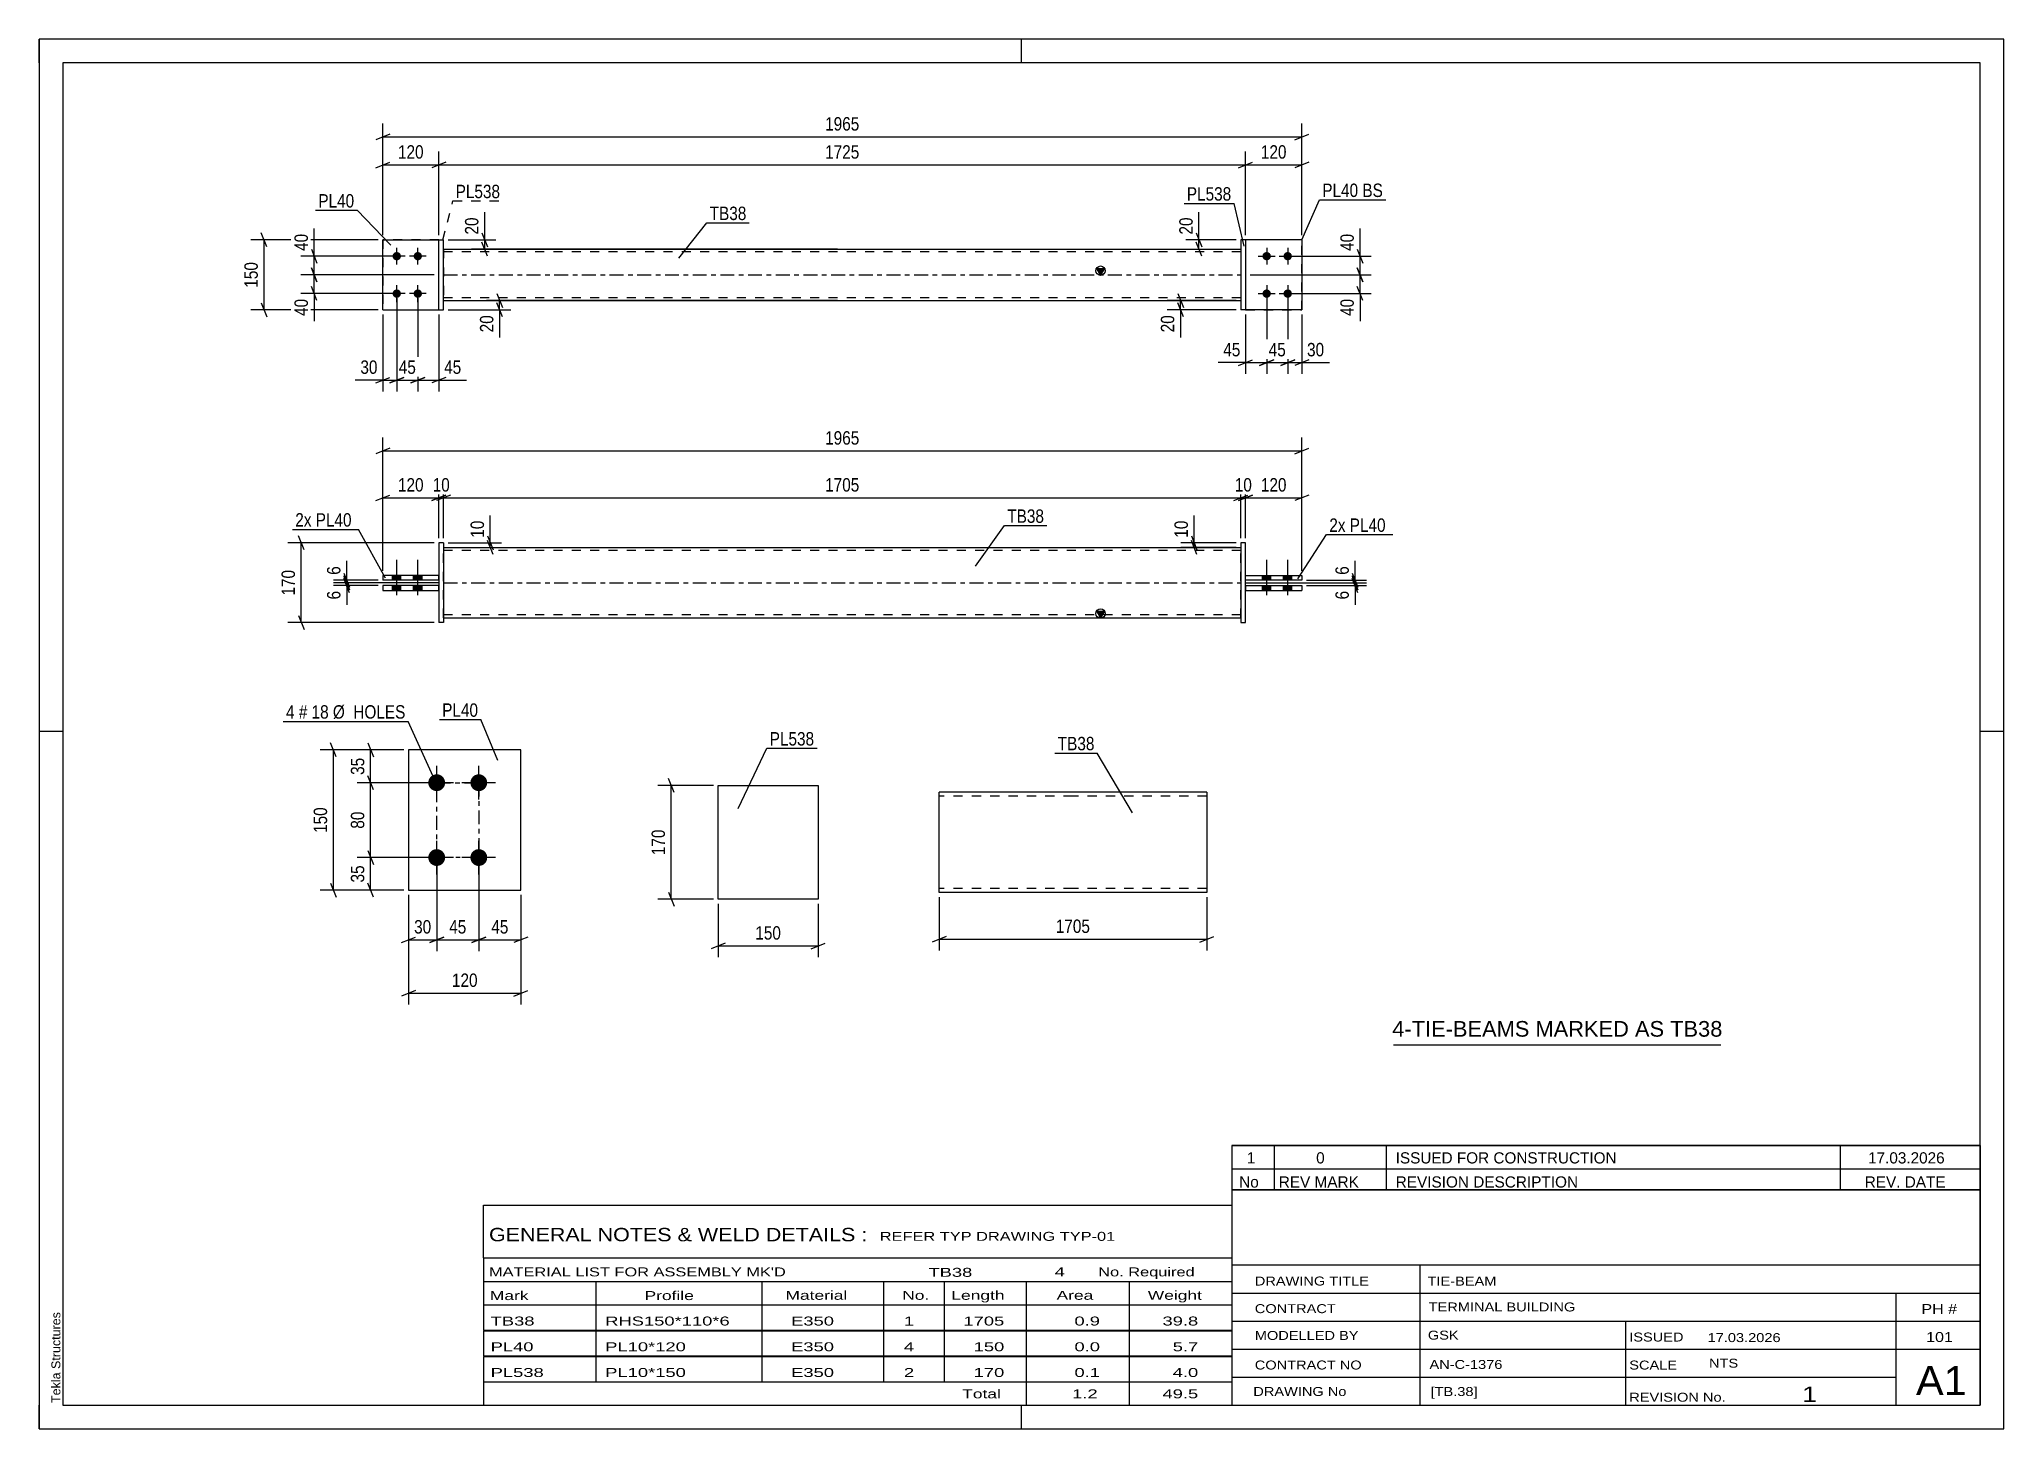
# Model space of a CAD drawing. Header units: millimetres. Extents: x 0 to 420, y 0 to 297.
import ezdxf

# ---------------------------------------------------------------- set-up
doc = ezdxf.new("R2010")
doc.units = ezdxf.units.MM
doc.linetypes.add('DXK_LINE_DOT2', pattern=[3.9198, 1.9599, -1.9599])
doc.linetypes.add('DXK_LINE_DOT3', pattern=[5.9187, 2.979, -0.9799, 0.9799, -0.9799])
doc.styles.add('Arial', font='ARIAL.TTF', dxfattribs={"height": 0.2})
doc.styles.add('Arial Narrow', font='ARIALN.TTF', dxfattribs={"height": 0.2})

# ---------------------------------------------------------------- blocks, each defined once
blk = doc.blocks.new('Unknown-585763489-1163')
at = {"color": 5, "linetype": 'Continuous'}
for p, q in [((420, 297), (0, 297)), ((0, 297), (0, 0)), ((0, 292), (0, 297)), ((210, 292), (210, 297)), ((420, 0), (420, 297)), ((415, 292), (5, 292)), ((5, 292), (5, 5)), ((415, 5), (415, 292)), ((5, 149), (0, 149)), ((420, 149), (415, 149)), ((0, 0), (0, 5)), ((5, 5), (415, 5)), ((210, 0), (210, 5)), ((0, 0), (420, 0))]:
    blk.add_line(p, q, dxfattribs=at)
at = {"color": 174, "linetype": 'Continuous', "style": 'Arial'}
blk.add_text('Tekla Structures', height=1.9102, rotation=90, dxfattribs=at).set_placement((4.5, 5.5))
blk = doc.blocks.new('Bolt-585763489-2068 - 2061')
at = {"linetype": 'Continuous'}
for points in [[(75.53, 181.41), (77.33, 181.41), (77.33, 182.41), (75.53, 182.41)], [(75.53, 181.41), (77.33, 181.41), (77.33, 182.41), (75.53, 182.41)], [(80.03, 181.41), (81.83, 181.41), (81.83, 182.41), (80.03, 182.41)], [(80.03, 181.41), (81.83, 181.41), (81.83, 182.41), (80.03, 182.41)], [(75.53, 179.21), (77.33, 179.21), (77.33, 180.21), (75.53, 180.21)], [(75.53, 179.21), (77.33, 179.21), (77.33, 180.21), (75.53, 180.21)], [(80.03, 179.21), (81.83, 179.21), (81.83, 180.21), (80.03, 180.21)], [(80.03, 179.21), (81.83, 179.21), (81.83, 180.21), (80.03, 180.21)]]:
    blk.add_hatch(color=1, dxfattribs=at).paths.add_polyline_path(points)
at = {"color": 1, "linetype": 'Continuous'}
for p, q in [((76.43, 178.21), (76.43, 185.71)), ((76.43, 178.21), (76.43, 185.71)), ((80.93, 178.21), (80.93, 185.71)), ((80.93, 178.21), (80.93, 185.71)), ((75.53, 181.41), (75.53, 182.41)), ((75.53, 181.41), (75.53, 182.41)), ((77.33, 181.41), (77.33, 182.41)), ((77.33, 181.41), (77.33, 182.41)), ((80.03, 181.41), (80.03, 182.41)), ((80.03, 181.41), (80.03, 182.41)), ((81.83, 181.41), (81.83, 182.41)), ((81.83, 181.41), (81.83, 182.41)), ((75.53, 179.21), (75.53, 180.21)), ((75.53, 179.21), (75.53, 180.21)), ((77.33, 179.21), (77.33, 180.21)), ((77.33, 179.21), (77.33, 180.21)), ((80.03, 179.21), (80.03, 180.21)), ((80.03, 179.21), (80.03, 180.21)), ((81.83, 179.21), (81.83, 180.21)), ((81.83, 179.21), (81.83, 180.21))]:
    blk.add_line(p, q, dxfattribs=at)
blk = doc.blocks.new('Part-585763489-2085 - 2061')
at = {"color": 2, "linetype": 'Continuous'}
for p, q in [((257.92, 189.34), (256.92, 189.34)), ((256.92, 189.34), (256.92, 172.34)), ((257.92, 172.34), (257.92, 189.34)), ((256.92, 172.34), (257.92, 172.34))]:
    blk.add_line(p, q, dxfattribs=at)
blk = doc.blocks.new('Part-585763489-2077 - 2061')
at = {"color": 2, "linetype": 'Continuous'}
for p, q in [((85.43, 182.41), (73.43, 182.41)), ((73.43, 182.41), (73.43, 181.41)), ((85.43, 181.41), (73.43, 181.41)), ((85.43, 181.41), (85.43, 182.41))]:
    blk.add_line(p, q, dxfattribs=at)
blk = doc.blocks.new('Bolt-585763489-2069 - 2061')
at = {"linetype": 'Continuous'}
for points in [[(263.32, 182.41), (261.52, 182.41), (261.52, 181.41), (263.32, 181.41)], [(263.32, 182.41), (261.52, 182.41), (261.52, 181.41), (263.32, 181.41)], [(267.82, 182.41), (266.02, 182.41), (266.02, 181.41), (267.82, 181.41)], [(267.82, 182.41), (266.02, 182.41), (266.02, 181.41), (267.82, 181.41)], [(263.32, 180.21), (261.52, 180.21), (261.52, 179.21), (263.32, 179.21)], [(263.32, 180.21), (261.52, 180.21), (261.52, 179.21), (263.32, 179.21)], [(267.82, 180.21), (266.02, 180.21), (266.02, 179.21), (267.82, 179.21)], [(267.82, 180.21), (266.02, 180.21), (266.02, 179.21), (267.82, 179.21)]]:
    blk.add_hatch(color=1, dxfattribs=at).paths.add_polyline_path(points)
at = {"color": 1, "linetype": 'Continuous'}
for p, q in [((262.42, 178.21), (262.42, 185.71)), ((262.42, 178.21), (262.42, 185.71)), ((266.92, 178.21), (266.92, 185.71)), ((266.92, 178.21), (266.92, 185.71)), ((261.52, 181.41), (261.52, 182.41)), ((261.52, 181.41), (261.52, 182.41)), ((263.32, 181.41), (263.32, 182.41)), ((263.32, 181.41), (263.32, 182.41)), ((266.02, 181.41), (266.02, 182.41)), ((266.02, 181.41), (266.02, 182.41)), ((267.82, 181.41), (267.82, 182.41)), ((267.82, 181.41), (267.82, 182.41)), ((261.52, 179.21), (261.52, 180.21)), ((261.52, 179.21), (261.52, 180.21)), ((263.32, 179.21), (263.32, 180.21)), ((263.32, 179.21), (263.32, 180.21)), ((266.02, 179.21), (266.02, 180.21)), ((266.02, 179.21), (266.02, 180.21)), ((267.82, 179.21), (267.82, 180.21)), ((267.82, 179.21), (267.82, 180.21))]:
    blk.add_line(p, q, dxfattribs=at)
blk = doc.blocks.new('Part-585763489-2072 - 2061')
at = {"color": 2, "linetype": 'Continuous'}
for p, q in [((86.43, 189.34), (85.43, 189.34)), ((85.43, 189.34), (85.43, 172.34)), ((86.43, 189.34), (86.43, 172.34)), ((86.43, 172.34), (85.43, 172.34))]:
    blk.add_line(p, q, dxfattribs=at)
blk = doc.blocks.new('Part-585763489-2090 - 2061')
at = {"color": 2, "linetype": 'Continuous'}
for p, q in [((257.92, 181.41), (257.92, 182.41)), ((257.92, 182.41), (269.92, 182.41)), ((269.92, 181.41), (257.92, 181.41)), ((269.92, 182.41), (269.92, 181.41))]:
    blk.add_line(p, q, dxfattribs=at)
blk = doc.blocks.new('Part-585763489-2082 - 2061')
at = {"color": 2, "linetype": 'Continuous'}
for p, q in [((85.43, 180.21), (73.43, 180.21)), ((73.43, 180.21), (73.43, 179.21)), ((73.43, 179.21), (85.43, 179.21)), ((85.43, 179.21), (85.43, 180.21))]:
    blk.add_line(p, q, dxfattribs=at)
blk = doc.blocks.new('Part-585763489-2095 - 2061')
at = {"color": 2, "linetype": 'Continuous'}
for p, q in [((257.92, 180.21), (257.92, 179.21)), ((257.92, 180.21), (269.92, 180.21)), ((257.92, 179.21), (269.92, 179.21)), ((269.92, 180.21), (269.92, 179.21))]:
    blk.add_line(p, q, dxfattribs=at)
blk = doc.blocks.new('Part-585763489-2100 - 2061')
at = {"linetype": 'Continuous'}
blk.add_hatch(color=2, dxfattribs=at).paths.add_polyline_path([(226.92, 173.34), (226.12, 174.74), (227.72, 174.74)])
at = {"color": 2, "linetype": 'Continuous'}
for p, q in [((86.43, 188.34), (256.92, 188.34)), ((86.43, 173.34), (256.92, 173.34)), ((226.92, 173.34), (226.12, 174.74)), ((226.12, 174.74), (227.72, 174.74)), ((227.72, 174.74), (226.92, 173.34))]:
    blk.add_line(p, q, dxfattribs=at)
at = {"color": 7, "linetype": 'DXK_LINE_DOT2'}
for p, q in [((86.43, 173.34), (86.43, 188.34)), ((256.92, 187.74), (86.43, 187.74)), ((256.92, 173.34), (256.92, 188.34)), ((256.92, 173.94), (86.43, 173.94))]:
    blk.add_line(p, q, dxfattribs=at)
at = {"color": 7, "linetype": 'DXK_LINE_DOT3'}
blk.add_line((86.43, 180.84), (256.92, 180.84), dxfattribs=at)
at = {"color": 2, "linetype": 'Continuous'}
blk.add_circle((226.92, 174.24), 1, dxfattribs=at)
blk = doc.blocks.new('Bolt-585763489-1722 - 1718')
at = {"linetype": 'Continuous'}
for points in [[(76.43, 249.74, -1), (76.43, 251.54, -1)], [(80.93, 249.74, -1), (80.93, 251.54, -1)], [(76.43, 241.74, -1), (76.43, 243.54, -1)], [(80.93, 241.74, -1), (80.93, 243.54, -1)]]:
    blk.add_hatch(color=1, dxfattribs=at).paths.add_polyline_path(points)
at = {"color": 1, "linetype": 'Continuous'}
for p, q in [((76.43, 248.84), (76.43, 252.44)), ((80.93, 248.84), (80.93, 252.44)), ((78.23, 250.64), (74.63, 250.64)), ((82.73, 250.64), (79.13, 250.64)), ((76.43, 240.84), (76.43, 244.44)), ((80.93, 240.84), (80.93, 244.44)), ((78.23, 242.64), (74.63, 242.64)), ((82.73, 242.64), (79.13, 242.64))]:
    blk.add_line(p, q, dxfattribs=at)
blk = doc.blocks.new('Bolt-585763489-1723 - 1718')
at = {"linetype": 'Continuous'}
for points in [[(262.42, 251.54, -1), (262.42, 249.74, -1)], [(266.92, 251.54, -1), (266.92, 249.74, -1)], [(262.42, 243.54, -1), (262.42, 241.74, -1)], [(266.92, 243.54, -1), (266.92, 241.74, -1)]]:
    blk.add_hatch(color=1, dxfattribs=at).paths.add_polyline_path(points)
at = {"color": 1, "linetype": 'Continuous'}
for p, q in [((262.42, 252.44), (262.42, 248.84)), ((266.92, 252.44), (266.92, 248.84)), ((260.62, 250.64), (264.22, 250.64)), ((265.12, 250.64), (268.72, 250.64)), ((262.42, 244.44), (262.42, 240.84)), ((266.92, 244.44), (266.92, 240.84)), ((260.62, 242.64), (264.22, 242.64)), ((265.12, 242.64), (268.72, 242.64))]:
    blk.add_line(p, q, dxfattribs=at)
blk = doc.blocks.new('Part-585763489-1728 - 1718')
at = {"color": 2, "linetype": 'Continuous'}
for p, q in [((85.43, 239.14), (85.43, 254.14)), ((85.43, 254.14), (86.43, 254.14)), ((86.43, 239.14), (86.43, 254.14)), ((85.43, 239.14), (86.43, 239.14))]:
    blk.add_line(p, q, dxfattribs=at)
blk = doc.blocks.new('Part-585763489-1733 - 1718')
at = {"color": 2, "linetype": 'Continuous'}
for p, q in [((73.43, 239.14), (73.43, 254.14)), ((73.43, 254.14), (85.43, 254.14)), ((73.43, 239.14), (85.43, 239.14))]:
    blk.add_line(p, q, dxfattribs=at)
at = {"color": 7, "linetype": 'DXK_LINE_DOT2'}
blk.add_line((85.43, 239.14), (85.43, 254.14), dxfattribs=at)
blk = doc.blocks.new('Part-585763489-1734 - 1718')
at = {"color": 7, "linetype": 'DXK_LINE_DOT2'}
for p, q in [((85.43, 254.14), (73.43, 254.14)), ((73.43, 254.14), (73.43, 239.14)), ((85.43, 239.14), (85.43, 254.14)), ((73.43, 239.14), (85.43, 239.14))]:
    blk.add_line(p, q, dxfattribs=at)
blk = doc.blocks.new('Part-585763489-1739 - 1718')
at = {"color": 2, "linetype": 'Continuous'}
for p, q in [((257.92, 254.14), (256.92, 254.14)), ((256.92, 254.14), (256.92, 239.14)), ((257.92, 254.14), (257.92, 239.14)), ((257.92, 239.14), (256.92, 239.14))]:
    blk.add_line(p, q, dxfattribs=at)
blk = doc.blocks.new('Part-585763489-1764 - 1718')
at = {"color": 2, "linetype": 'Continuous'}
for p, q in [((269.92, 254.14), (257.92, 254.14)), ((269.92, 254.14), (269.92, 239.14)), ((269.92, 239.14), (257.92, 239.14))]:
    blk.add_line(p, q, dxfattribs=at)
at = {"color": 7, "linetype": 'DXK_LINE_DOT2'}
blk.add_line((257.92, 254.14), (257.92, 239.14), dxfattribs=at)
blk = doc.blocks.new('Part-585763489-1769 - 1718')
at = {"color": 7, "linetype": 'DXK_LINE_DOT2'}
for p, q in [((269.92, 254.14), (257.92, 254.14)), ((257.92, 254.14), (257.92, 239.14)), ((269.92, 239.14), (269.92, 254.14)), ((257.92, 239.14), (269.92, 239.14))]:
    blk.add_line(p, q, dxfattribs=at)
blk = doc.blocks.new('Part-585763489-1774 - 1718')
at = {"linetype": 'Continuous'}
blk.add_hatch(color=2, dxfattribs=at).paths.add_polyline_path([(226.92, 246.64), (226.12, 248.04), (227.72, 248.04)])
at = {"color": 2, "linetype": 'Continuous'}
for p, q in [((86.43, 252.14), (256.92, 252.14)), ((226.92, 246.64), (226.12, 248.04)), ((226.12, 248.04), (227.72, 248.04)), ((227.72, 248.04), (226.92, 246.64)), ((86.43, 241.14), (256.92, 241.14))]:
    blk.add_line(p, q, dxfattribs=at)
at = {"color": 7, "linetype": 'DXK_LINE_DOT2'}
for p, q in [((86.43, 252.14), (86.43, 241.14)), ((256.92, 252.14), (256.92, 241.14)), ((256.92, 251.54), (86.43, 251.54)), ((256.92, 241.74), (86.43, 241.74))]:
    blk.add_line(p, q, dxfattribs=at)
at = {"color": 7, "linetype": 'DXK_LINE_DOT3'}
blk.add_line((86.43, 246.64), (256.92, 246.64), dxfattribs=at)
at = {"color": 2, "linetype": 'Continuous'}
blk.add_circle((226.92, 247.54), 1, dxfattribs=at)
blk = doc.blocks.new('Part-585763489-1429 - 1401')
at = {"color": 2, "linetype": 'Continuous'}
for p, q in [((220.94, 136.06), (192.37, 136.06)), ((192.37, 114.76), (192.37, 136.06)), ((249.61, 136.06), (221.04, 136.06)), ((249.61, 136.06), (249.61, 114.63)), ((192.37, 114.63), (192.37, 114.76)), ((220.94, 114.63), (192.37, 114.63)), ((249.61, 114.63), (221.04, 114.63))]:
    blk.add_line(p, q, dxfattribs=at)
at = {"color": 7, "linetype": 'DXK_LINE_DOT2'}
for p, q in [((220.94, 135.2), (192.37, 135.2)), ((249.61, 135.2), (221.04, 135.2)), ((192.37, 115.49), (192.37, 115.56)), ((220.94, 115.49), (192.37, 115.49)), ((249.61, 115.49), (221.04, 115.49)), ((249.61, 115.49), (249.61, 115.56))]:
    blk.add_line(p, q, dxfattribs=at)
blk = doc.blocks.new('Bolt-585763489-1556 - 1494')
at = {"linetype": 'Continuous'}
for points in [[(84.97, 136.29, -1), (84.97, 139.89, -1)], [(93.97, 136.29, -1), (93.97, 139.89, -1)], [(84.97, 120.29, -1), (84.97, 123.89, -1)], [(93.97, 120.29, -1), (93.97, 123.89, -1)]]:
    blk.add_hatch(color=1, dxfattribs=at).paths.add_polyline_path(points)
at = {"color": 1, "linetype": 'Continuous'}
for p, q in [((84.97, 134.49), (84.97, 141.69)), ((93.97, 134.49), (93.97, 141.69)), ((88.57, 138.09), (81.37, 138.09)), ((97.57, 138.09), (90.37, 138.09)), ((88.57, 122.09), (81.37, 122.09)), ((84.97, 118.49), (84.97, 125.69)), ((97.57, 122.09), (90.37, 122.09)), ((93.97, 118.49), (93.97, 125.69))]:
    blk.add_line(p, q, dxfattribs=at)
blk = doc.blocks.new('Part-585763489-1571 - 1494')
at = {"color": 2, "linetype": 'Continuous'}
for p, q in [((102.97, 145.09), (78.97, 145.09)), ((78.97, 145.09), (78.97, 115.09)), ((102.97, 115.09), (102.97, 145.09)), ((78.97, 115.09), (102.97, 115.09))]:
    blk.add_line(p, q, dxfattribs=at)
blk = doc.blocks.new('Part-585763489-1474 - 1458')
at = {"color": 2, "linetype": 'Continuous'}
for p, q in [((145.12, 137.49), (166.54, 137.49)), ((145.12, 113.2), (145.12, 137.49)), ((166.54, 137.49), (166.54, 113.2)), ((166.54, 113.2), (145.12, 113.2))]:
    blk.add_line(p, q, dxfattribs=at)
blk = doc.blocks.new('Rectangle-585763489-1705 - 1494')
at = {"color": 1, "linetype": 'DXK_LINE_DOT3'}
blk.add_lwpolyline([(84.97, 138.09), (93.97, 138.09), (93.97, 122.09), (84.97, 122.09), (84.97, 138.09)], close=True, dxfattribs=at)
blk = doc.blocks.new('StraightDimension-585763489-2757 - 2061')
at = {"color": 7, "linetype": 'Continuous'}
for p, q in [((73.43, 183.41), (73.43, 201.83)), ((85.43, 190.34), (85.43, 201.83)), ((71.93, 198.38), (74.93, 199.58)), ((73.43, 198.98), (85.43, 198.98)), ((86.93, 199.58), (83.93, 198.38))]:
    blk.add_line(p, q, dxfattribs=at)
at = {"color": 0}
blk.add_wipeout([(82.78, 199.73), (82.78, 203.93), (76.09, 203.93), (76.09, 199.73)], dxfattribs=at)
at = {"color": 3, "style": 'Arial Narrow'}
blk.add_text('120', height=2.863, dxfattribs=at).set_placement((76.69, 200.33))
blk = doc.blocks.new('StraightDimension-585763489-2163 - 2061')
at = {"color": 7, "linetype": 'Continuous'}
for p, q in [((73.43, 183.41), (73.43, 211.86)), ((269.92, 183.41), (269.92, 211.86)), ((74.93, 209.61), (71.93, 208.41)), ((73.43, 209.01), (269.92, 209.01)), ((268.42, 208.41), (271.42, 209.61))]:
    blk.add_line(p, q, dxfattribs=at)
at = {"color": 0}
blk.add_wipeout([(175.94, 209.76), (175.94, 213.96), (167.42, 213.96), (167.42, 209.76)], dxfattribs=at)
at = {"color": 3, "style": 'Arial Narrow'}
blk.add_text('1965', height=2.863, dxfattribs=at).set_placement((168.02, 210.36))
blk = doc.blocks.new('StraightDimension-585763489-2755 - 2061')
at = {"color": 7, "linetype": 'Continuous'}
for p, q in [((86.43, 190.34), (86.43, 201.83)), ((256.92, 190.34), (256.92, 201.83)), ((87.93, 199.58), (84.93, 198.38)), ((86.43, 198.98), (256.92, 198.98)), ((255.42, 198.38), (258.42, 199.58))]:
    blk.add_line(p, q, dxfattribs=at)
at = {"color": 0}
blk.add_wipeout([(175.94, 199.73), (175.94, 203.93), (167.42, 203.93), (167.42, 199.73)], dxfattribs=at)
at = {"color": 3, "style": 'Arial Narrow'}
blk.add_text('1705', height=2.863, dxfattribs=at).set_placement((168.02, 200.33))
blk = doc.blocks.new('StraightDimension-585763489-2146 - 2061')
at = {"color": 7, "linetype": 'Continuous'}
for p, q in [((257.92, 180.84), (283.73, 180.84)), ((270.92, 181.41), (283.73, 181.41)), ((280.73, 182.91), (281.93, 179.91)), ((281.93, 179.34), (280.73, 182.34)), ((281.33, 180.84), (281.33, 181.41))]:
    blk.add_line(p, q, dxfattribs=at)
at = {"color": 0}
blk.add_wipeout([(280.58, 184.96), (276.38, 184.96), (276.38, 181.93), (280.58, 181.93)], dxfattribs=at)
at = {"color": 7, "linetype": 'Continuous'}
blk.add_line((281.33, 181.41), (281.33, 185.49), dxfattribs=at)
blk.add_line((281.33, 181.41), (281.33, 185.49), dxfattribs=at)
at = {"color": 3, "style": 'Arial Narrow'}
blk.add_text('6', height=2.86, rotation=90.0002, dxfattribs=at).set_placement((279.98, 182.53))
blk = doc.blocks.new('StraightDimension-585763489-2109 - 2061')
at = {"color": 7, "linetype": 'Continuous'}
for p, q in [((84.43, 189.34), (53.16, 189.34)), ((56.61, 187.84), (55.41, 190.84)), ((56.01, 172.34), (56.01, 189.34)), ((84.43, 172.34), (53.16, 172.34)), ((55.41, 173.84), (56.61, 170.84))]:
    blk.add_line(p, q, dxfattribs=at)
at = {"color": 0}
blk.add_wipeout([(55.26, 184.18), (51.06, 184.18), (51.06, 177.49), (55.26, 177.49)], dxfattribs=at)
at = {"color": 3, "style": 'Arial Narrow'}
blk.add_text('170', height=2.863, rotation=90.0002, dxfattribs=at).set_placement((54.66, 178.09))
blk = doc.blocks.new('StraightDimension-585763489-2120 - 2061')
at = {"color": 7, "linetype": 'Continuous'}
for p, q in [((255.92, 189.34), (244.07, 189.34)), ((246.32, 190.84), (247.52, 187.84)), ((247.52, 186.84), (246.32, 189.84)), ((246.92, 188.34), (246.92, 189.34)), ((255.92, 188.34), (244.07, 188.34))]:
    blk.add_line(p, q, dxfattribs=at)
at = {"color": 0}
blk.add_wipeout([(246.17, 194.72), (241.97, 194.72), (241.97, 189.86), (246.17, 189.86)], dxfattribs=at)
at = {"color": 7, "linetype": 'Continuous'}
blk.add_line((246.92, 189.34), (246.92, 195.24), dxfattribs=at)
blk.add_line((246.92, 189.34), (246.92, 195.24), dxfattribs=at)
at = {"color": 3, "style": 'Arial Narrow'}
blk.add_text('10', height=2.863, rotation=90.0002, dxfattribs=at).set_placement((245.57, 190.46))
blk = doc.blocks.new('StraightDimension-585763489-2130 - 2061')
at = {"color": 7, "linetype": 'Continuous'}
for p, q in [((257.92, 180.84), (283.73, 180.84)), ((280.73, 182.34), (281.93, 179.34)), ((281.93, 178.71), (280.73, 181.71)), ((281.33, 180.21), (281.33, 180.84)), ((270.92, 180.21), (283.73, 180.21))]:
    blk.add_line(p, q, dxfattribs=at)
at = {"color": 0}
blk.add_wipeout([(280.58, 179.68), (276.38, 179.68), (276.38, 176.66), (280.58, 176.66)], dxfattribs=at)
at = {"color": 7, "linetype": 'Continuous'}
blk.add_line((281.33, 180.21), (281.33, 176.13), dxfattribs=at)
blk.add_line((281.33, 180.21), (281.33, 176.13), dxfattribs=at)
at = {"color": 3, "style": 'Arial Narrow'}
blk.add_text('6', height=2.86, rotation=90.0002, dxfattribs=at).set_placement((279.98, 177.26))
blk = doc.blocks.new('StraightDimension-585763489-2174 - 2061')
at = {"color": 7, "linetype": 'Continuous'}
for p, q in [((85.43, 180.84), (62.88, 180.84)), ((65.13, 182.34), (66.33, 179.34)), ((66.33, 178.71), (65.13, 181.71)), ((65.73, 180.21), (65.73, 180.84)), ((72.43, 180.21), (62.88, 180.21))]:
    blk.add_line(p, q, dxfattribs=at)
at = {"color": 0}
blk.add_wipeout([(64.98, 179.68), (60.78, 179.68), (60.78, 176.66), (64.98, 176.66)], dxfattribs=at)
at = {"color": 7, "linetype": 'Continuous'}
blk.add_line((65.73, 180.21), (65.73, 176.13), dxfattribs=at)
blk.add_line((65.73, 180.21), (65.73, 176.13), dxfattribs=at)
at = {"color": 3, "style": 'Arial Narrow'}
blk.add_text('6', height=2.86, rotation=90.0002, dxfattribs=at).set_placement((64.38, 177.26))
blk = doc.blocks.new('StraightDimension-585763489-2756 - 2061')
at = {"color": 7, "linetype": 'Continuous'}
for p, q in [((85.43, 190.34), (85.43, 201.83)), ((86.43, 190.34), (86.43, 201.83)), ((83.93, 198.38), (86.93, 199.58)), ((87.93, 199.58), (84.93, 198.38)), ((85.43, 198.98), (86.43, 198.98))]:
    blk.add_line(p, q, dxfattribs=at)
at = {"color": 0}
blk.add_wipeout([(88.36, 199.73), (88.36, 203.93), (83.51, 203.93), (83.51, 199.73)], dxfattribs=at)
at = {"color": 3, "style": 'Arial Narrow'}
blk.add_text('10', height=2.863, dxfattribs=at).set_placement((84.11, 200.33))
blk = doc.blocks.new('StraightDimension-585763489-2254 - 2061')
at = {"color": 7, "linetype": 'Continuous'}
for p, q in [((87.43, 189.34), (98.83, 189.34)), ((95.83, 190.84), (97.03, 187.84)), ((97.03, 186.84), (95.83, 189.84)), ((96.43, 188.34), (96.43, 189.34)), ((87.43, 188.34), (98.83, 188.34))]:
    blk.add_line(p, q, dxfattribs=at)
at = {"color": 0}
blk.add_wipeout([(95.68, 194.72), (91.48, 194.72), (91.48, 189.86), (95.68, 189.86)], dxfattribs=at)
at = {"color": 7, "linetype": 'Continuous'}
blk.add_line((96.43, 189.34), (96.43, 195.24), dxfattribs=at)
blk.add_line((96.43, 189.34), (96.43, 195.24), dxfattribs=at)
at = {"color": 3, "style": 'Arial Narrow'}
blk.add_text('10', height=2.863, rotation=90.0002, dxfattribs=at).set_placement((95.08, 190.46))
blk = doc.blocks.new('StraightDimension-585763489-2190 - 2061')
at = {"color": 7, "linetype": 'Continuous'}
for p, q in [((72.43, 181.41), (62.88, 181.41)), ((85.43, 180.84), (62.88, 180.84)), ((65.13, 182.91), (66.33, 179.91)), ((66.33, 179.34), (65.13, 182.34)), ((65.73, 180.84), (65.73, 181.41))]:
    blk.add_line(p, q, dxfattribs=at)
at = {"color": 0}
blk.add_wipeout([(64.98, 184.96), (60.78, 184.96), (60.78, 181.93), (64.98, 181.93)], dxfattribs=at)
at = {"color": 7, "linetype": 'Continuous'}
blk.add_line((65.73, 181.41), (65.73, 185.49), dxfattribs=at)
blk.add_line((65.73, 181.41), (65.73, 185.49), dxfattribs=at)
at = {"color": 3, "style": 'Arial Narrow'}
blk.add_text('6', height=2.86, rotation=90.0002, dxfattribs=at).set_placement((64.38, 182.53))
blk = doc.blocks.new('StraightDimension-585763489-2753 - 2061')
at = {"color": 7, "linetype": 'Continuous'}
for p, q in [((257.92, 190.34), (257.92, 201.83)), ((269.92, 183.41), (269.92, 201.83)), ((256.42, 198.38), (259.42, 199.58)), ((257.92, 198.98), (269.92, 198.98)), ((271.42, 199.58), (268.42, 198.38))]:
    blk.add_line(p, q, dxfattribs=at)
at = {"color": 0}
blk.add_wipeout([(267.27, 199.73), (267.27, 203.93), (260.58, 203.93), (260.58, 199.73)], dxfattribs=at)
at = {"color": 3, "style": 'Arial Narrow'}
blk.add_text('120', height=2.863, dxfattribs=at).set_placement((261.18, 200.33))
blk = doc.blocks.new('StraightDimension-585763489-2754 - 2061')
at = {"color": 7, "linetype": 'Continuous'}
for p, q in [((256.92, 190.34), (256.92, 201.83)), ((257.92, 190.34), (257.92, 201.83)), ((255.42, 198.38), (258.42, 199.58)), ((259.42, 199.58), (256.42, 198.38)), ((256.92, 198.98), (257.92, 198.98))]:
    blk.add_line(p, q, dxfattribs=at)
at = {"color": 0}
blk.add_wipeout([(259.85, 199.73), (259.85, 203.93), (255, 203.93), (255, 199.73)], dxfattribs=at)
at = {"color": 3, "style": 'Arial Narrow'}
blk.add_text('10', height=2.863, dxfattribs=at).set_placement((255.6, 200.33))
blk = doc.blocks.new('StraightDimension-585763489-1979 - 1718')
at = {"color": 7, "linetype": 'Continuous'}
for p, q in [((281.79, 248.14), (282.99, 245.14)), ((258.92, 246.64), (284.79, 246.64)), ((282.99, 241.14), (281.79, 244.14)), ((282.39, 242.64), (282.39, 246.64)), ((267.92, 242.64), (284.79, 242.64))]:
    blk.add_line(p, q, dxfattribs=at)
at = {"color": 0}
blk.add_wipeout([(281.64, 242.11), (277.44, 242.11), (277.44, 237.26), (281.64, 237.26)], dxfattribs=at)
at = {"color": 7, "linetype": 'Continuous'}
blk.add_line((282.39, 242.64), (282.39, 236.73), dxfattribs=at)
blk.add_line((282.39, 242.64), (282.39, 236.73), dxfattribs=at)
at = {"color": 3, "style": 'Arial Narrow'}
blk.add_text('40', height=2.863, rotation=90.0002, dxfattribs=at).set_placement((281.04, 237.86))
blk = doc.blocks.new('StraightDimension-585763489-2033 - 1718')
at = {"color": 7, "linetype": 'Continuous'}
for p, q in [((262.42, 241.64), (262.42, 225.48)), ((257.92, 238.14), (257.92, 225.48)), ((256.42, 227.28), (259.42, 228.48)), ((257.92, 227.88), (262.42, 227.88)), ((263.92, 228.48), (260.92, 227.28))]:
    blk.add_line(p, q, dxfattribs=at)
at = {"color": 0}
blk.add_wipeout([(257.4, 228.63), (257.4, 232.83), (252.54, 232.83), (252.54, 228.63)], dxfattribs=at)
at = {"color": 7, "linetype": 'Continuous'}
blk.add_line((257.92, 227.88), (252.02, 227.88), dxfattribs=at)
blk.add_line((257.92, 227.88), (252.02, 227.88), dxfattribs=at)
at = {"color": 3, "style": 'Arial Narrow'}
blk.add_text('45', height=2.863, dxfattribs=at).set_placement((253.14, 229.23))
blk = doc.blocks.new('StraightDimension-585763489-1855 - 1718')
at = {"color": 7, "linetype": 'Continuous'}
for p, q in [((73.43, 255.14), (73.43, 278.99)), ((269.92, 255.14), (269.92, 278.99)), ((74.93, 276.74), (71.93, 275.54)), ((73.43, 276.14), (269.92, 276.14)), ((268.42, 275.54), (271.42, 276.74))]:
    blk.add_line(p, q, dxfattribs=at)
at = {"color": 0}
blk.add_wipeout([(175.94, 276.89), (175.94, 281.09), (167.42, 281.09), (167.42, 276.89)], dxfattribs=at)
at = {"color": 3, "style": 'Arial Narrow'}
blk.add_text('1965', height=2.863, dxfattribs=at).set_placement((168.02, 277.49))
blk = doc.blocks.new('StraightDimension-585763489-1777 - 1718')
at = {"color": 7, "linetype": 'Continuous'}
for p, q in [((72.43, 254.14), (45.21, 254.14)), ((48.66, 252.64), (47.46, 255.64)), ((48.06, 239.14), (48.06, 254.14)), ((47.46, 240.64), (48.66, 237.64)), ((72.43, 239.14), (45.21, 239.14))]:
    blk.add_line(p, q, dxfattribs=at)
at = {"color": 0}
blk.add_wipeout([(47.31, 249.98), (43.11, 249.98), (43.11, 243.3), (47.31, 243.3)], dxfattribs=at)
at = {"color": 3, "style": 'Arial Narrow'}
blk.add_text('150', height=2.863, rotation=90.0002, dxfattribs=at).set_placement((46.71, 243.9))
blk = doc.blocks.new('StraightDimension-585763489-1797 - 1718')
at = {"color": 7, "linetype": 'Continuous'}
for p, q in [((71.93, 269.54), (74.93, 270.74)), ((73.43, 255.14), (73.43, 272.99)), ((73.43, 270.14), (85.43, 270.14)), ((86.93, 270.74), (83.93, 269.54)), ((85.43, 255.14), (85.43, 272.99))]:
    blk.add_line(p, q, dxfattribs=at)
at = {"color": 0}
blk.add_wipeout([(82.78, 270.89), (82.78, 275.09), (76.09, 275.09), (76.09, 270.89)], dxfattribs=at)
at = {"color": 3, "style": 'Arial Narrow'}
blk.add_text('120', height=2.863, dxfattribs=at).set_placement((76.69, 271.49))
blk = doc.blocks.new('StraightDimension-585763489-1816 - 1718')
at = {"color": 7, "linetype": 'Continuous'}
for p, q in [((86.93, 270.74), (83.93, 269.54)), ((85.43, 255.14), (85.43, 272.99)), ((85.43, 270.14), (257.92, 270.14)), ((256.42, 269.54), (259.42, 270.74)), ((257.92, 255.14), (257.92, 272.99))]:
    blk.add_line(p, q, dxfattribs=at)
at = {"color": 0}
blk.add_wipeout([(175.94, 270.89), (175.94, 275.09), (167.42, 275.09), (167.42, 270.89)], dxfattribs=at)
at = {"color": 3, "style": 'Arial Narrow'}
blk.add_text('1725', height=2.863, dxfattribs=at).set_placement((168.02, 271.49))
blk = doc.blocks.new('StraightDimension-585763489-1835 - 1718')
at = {"color": 7, "linetype": 'Continuous'}
for p, q in [((256.42, 269.54), (259.42, 270.74)), ((257.92, 255.14), (257.92, 272.99)), ((257.92, 270.14), (269.92, 270.14)), ((271.42, 270.74), (268.42, 269.54)), ((269.92, 255.14), (269.92, 272.99))]:
    blk.add_line(p, q, dxfattribs=at)
at = {"color": 0}
blk.add_wipeout([(267.27, 270.89), (267.27, 275.09), (260.58, 275.09), (260.58, 270.89)], dxfattribs=at)
at = {"color": 3, "style": 'Arial Narrow'}
blk.add_text('120', height=2.863, dxfattribs=at).set_placement((261.18, 271.49))
blk = doc.blocks.new('StraightDimension-585763489-1939 - 1718')
at = {"color": 7, "linetype": 'Continuous'}
for p, q in [((58.17, 248.14), (59.37, 245.14)), ((84.43, 246.64), (55.92, 246.64)), ((59.37, 241.14), (58.17, 244.14)), ((58.77, 242.64), (58.77, 246.64)), ((75.43, 242.64), (55.92, 242.64))]:
    blk.add_line(p, q, dxfattribs=at)
at = {"color": 0}
blk.add_wipeout([(58.02, 242.11), (53.82, 242.11), (53.82, 237.26), (58.02, 237.26)], dxfattribs=at)
at = {"color": 7, "linetype": 'Continuous'}
blk.add_line((58.77, 242.64), (58.77, 236.73), dxfattribs=at)
blk.add_line((58.77, 242.64), (58.77, 236.73), dxfattribs=at)
at = {"color": 3, "style": 'Arial Narrow'}
blk.add_text('40', height=2.863, rotation=90.0002, dxfattribs=at).set_placement((57.42, 237.86))
blk = doc.blocks.new('StraightDimension-585763489-1875 - 1718')
at = {"color": 7, "linetype": 'Continuous'}
for p, q in [((80.93, 241.64), (80.93, 221.74)), ((85.43, 238.14), (85.43, 221.74)), ((79.43, 223.54), (82.43, 224.74)), ((80.93, 224.14), (85.43, 224.14)), ((86.93, 224.74), (83.93, 223.54))]:
    blk.add_line(p, q, dxfattribs=at)
at = {"color": 0}
blk.add_wipeout([(90.82, 224.89), (90.82, 229.09), (85.96, 229.09), (85.96, 224.89)], dxfattribs=at)
at = {"color": 7, "linetype": 'Continuous'}
blk.add_line((85.43, 224.14), (91.34, 224.14), dxfattribs=at)
blk.add_line((85.43, 224.14), (91.34, 224.14), dxfattribs=at)
at = {"color": 3, "style": 'Arial Narrow'}
blk.add_text('45', height=2.863, dxfattribs=at).set_placement((86.56, 225.49))
blk = doc.blocks.new('StraightDimension-585763489-1958 - 1718')
at = {"color": 7, "linetype": 'Continuous'}
for p, q in [((255.92, 241.14), (241.16, 241.14)), ((243.41, 242.64), (244.61, 239.64)), ((244.61, 237.64), (243.41, 240.64)), ((244.01, 239.14), (244.01, 241.14)), ((255.92, 239.14), (241.16, 239.14))]:
    blk.add_line(p, q, dxfattribs=at)
at = {"color": 0}
blk.add_wipeout([(243.26, 238.61), (239.06, 238.61), (239.06, 233.76), (243.26, 233.76)], dxfattribs=at)
at = {"color": 7, "linetype": 'Continuous'}
blk.add_line((244.01, 239.14), (244.01, 233.23), dxfattribs=at)
blk.add_line((244.01, 239.14), (244.01, 233.23), dxfattribs=at)
at = {"color": 3, "style": 'Arial Narrow'}
blk.add_text('20', height=2.863, rotation=90.0002, dxfattribs=at).set_placement((242.66, 234.36))
blk = doc.blocks.new('StraightDimension-585763489-1894 - 1718')
at = {"color": 7, "linetype": 'Continuous'}
for p, q in [((76.43, 241.64), (76.43, 221.74)), ((80.93, 241.64), (80.93, 221.74)), ((74.93, 223.54), (77.93, 224.74)), ((76.43, 224.14), (80.93, 224.14)), ((82.43, 224.74), (79.43, 223.54))]:
    blk.add_line(p, q, dxfattribs=at)
at = {"color": 0}
blk.add_wipeout([(81.11, 224.89), (81.11, 229.09), (76.26, 229.09), (76.26, 224.89)], dxfattribs=at)
at = {"color": 3, "style": 'Arial Narrow'}
blk.add_text('45', height=2.863, dxfattribs=at).set_placement((76.86, 225.49))
blk = doc.blocks.new('StraightDimension-585763489-1910 - 1718')
at = {"color": 7, "linetype": 'Continuous'}
for p, q in [((76.43, 241.64), (76.43, 221.74)), ((73.43, 238.14), (73.43, 221.74)), ((71.93, 223.54), (74.93, 224.74)), ((73.43, 224.14), (76.43, 224.14)), ((77.93, 224.74), (74.93, 223.54))]:
    blk.add_line(p, q, dxfattribs=at)
at = {"color": 0}
blk.add_wipeout([(72.91, 224.89), (72.91, 229.09), (68.05, 229.09), (68.05, 224.89)], dxfattribs=at)
at = {"color": 7, "linetype": 'Continuous'}
blk.add_line((73.43, 224.14), (67.53, 224.14), dxfattribs=at)
blk.add_line((73.43, 224.14), (67.53, 224.14), dxfattribs=at)
at = {"color": 3, "style": 'Arial Narrow'}
blk.add_text('30', height=2.863, dxfattribs=at).set_placement((68.65, 225.49))
blk = doc.blocks.new('StraightDimension-585763489-1930 - 1718')
at = {"color": 7, "linetype": 'Continuous'}
for p, q in [((170.68, 241.14), (95.58, 241.14)), ((97.83, 242.64), (99.03, 239.64)), ((99.03, 237.64), (97.83, 240.64)), ((98.43, 239.14), (98.43, 241.14)), ((87.43, 239.14), (100.83, 239.14))]:
    blk.add_line(p, q, dxfattribs=at)
at = {"color": 0}
blk.add_wipeout([(97.68, 238.61), (93.48, 238.61), (93.48, 233.76), (97.68, 233.76)], dxfattribs=at)
at = {"color": 7, "linetype": 'Continuous'}
blk.add_line((98.43, 239.14), (98.43, 233.23), dxfattribs=at)
blk.add_line((98.43, 239.14), (98.43, 233.23), dxfattribs=at)
at = {"color": 3, "style": 'Arial Narrow'}
blk.add_text('20', height=2.863, rotation=90.0002, dxfattribs=at).set_placement((97.08, 234.36))
blk = doc.blocks.new('StraightDimension-585763489-1948 - 1718')
at = {"color": 7, "linetype": 'Continuous'}
for p, q in [((58.17, 252.14), (59.37, 249.14)), ((75.43, 250.64), (55.92, 250.64)), ((59.37, 245.14), (58.17, 248.14)), ((58.77, 246.64), (58.77, 250.64)), ((84.43, 246.64), (55.92, 246.64))]:
    blk.add_line(p, q, dxfattribs=at)
at = {"color": 0}
blk.add_wipeout([(58.02, 256.02), (53.82, 256.02), (53.82, 251.16), (58.02, 251.16)], dxfattribs=at)
at = {"color": 7, "linetype": 'Continuous'}
blk.add_line((58.77, 250.64), (58.77, 256.54), dxfattribs=at)
blk.add_line((58.77, 250.64), (58.77, 256.54), dxfattribs=at)
at = {"color": 3, "style": 'Arial Narrow'}
blk.add_text('40', height=2.863, rotation=90.0002, dxfattribs=at).set_placement((57.42, 251.76))
blk = doc.blocks.new('StraightDimension-585763489-1965 - 1718')
at = {"color": 7, "linetype": 'Continuous'}
for p, q in [((172.68, 252.14), (250.35, 252.14)), ((255.92, 254.14), (245.1, 254.14)), ((247.35, 255.64), (248.55, 252.64)), ((248.55, 250.64), (247.35, 253.64)), ((247.95, 252.14), (247.95, 254.14))]:
    blk.add_line(p, q, dxfattribs=at)
at = {"color": 0}
blk.add_wipeout([(247.2, 259.52), (243, 259.52), (243, 254.66), (247.2, 254.66)], dxfattribs=at)
at = {"color": 7, "linetype": 'Continuous'}
blk.add_line((247.95, 254.14), (247.95, 260.04), dxfattribs=at)
blk.add_line((247.95, 254.14), (247.95, 260.04), dxfattribs=at)
at = {"color": 3, "style": 'Arial Narrow'}
blk.add_text('20', height=2.863, rotation=90.0002, dxfattribs=at).set_placement((246.6, 255.26))
blk = doc.blocks.new('StraightDimension-585763489-1972 - 1718')
at = {"color": 7, "linetype": 'Continuous'}
for p, q in [((87.43, 254.14), (97.63, 254.14)), ((170.68, 252.14), (92.38, 252.14)), ((94.63, 255.64), (95.83, 252.64)), ((95.83, 250.64), (94.63, 253.64)), ((95.23, 252.14), (95.23, 254.14))]:
    blk.add_line(p, q, dxfattribs=at)
at = {"color": 0}
blk.add_wipeout([(94.48, 259.52), (90.28, 259.52), (90.28, 254.66), (94.48, 254.66)], dxfattribs=at)
at = {"color": 7, "linetype": 'Continuous'}
blk.add_line((95.23, 254.14), (95.23, 260.04), dxfattribs=at)
blk.add_line((95.23, 254.14), (95.23, 260.04), dxfattribs=at)
at = {"color": 3, "style": 'Arial Narrow'}
blk.add_text('20', height=2.863, rotation=90.0002, dxfattribs=at).set_placement((93.88, 255.26))
blk = doc.blocks.new('StraightDimension-585763489-1988 - 1718')
at = {"color": 7, "linetype": 'Continuous'}
for p, q in [((281.79, 252.14), (282.99, 249.14)), ((267.92, 250.64), (284.79, 250.64)), ((282.99, 245.14), (281.79, 248.14)), ((282.39, 246.64), (282.39, 250.64)), ((258.92, 246.64), (284.79, 246.64))]:
    blk.add_line(p, q, dxfattribs=at)
at = {"color": 0}
blk.add_wipeout([(281.64, 256.02), (277.44, 256.02), (277.44, 251.16), (281.64, 251.16)], dxfattribs=at)
at = {"color": 7, "linetype": 'Continuous'}
blk.add_line((282.39, 250.64), (282.39, 256.54), dxfattribs=at)
blk.add_line((282.39, 250.64), (282.39, 256.54), dxfattribs=at)
at = {"color": 3, "style": 'Arial Narrow'}
blk.add_text('40', height=2.863, rotation=90.0002, dxfattribs=at).set_placement((281.04, 251.76))
blk = doc.blocks.new('StraightDimension-585763489-1998 - 1718')
at = {"color": 7, "linetype": 'Continuous'}
for p, q in [((266.92, 241.64), (266.92, 225.48)), ((269.92, 238.14), (269.92, 225.48)), ((265.42, 227.28), (268.42, 228.48)), ((266.92, 227.88), (269.92, 227.88)), ((271.42, 228.48), (268.42, 227.28))]:
    blk.add_line(p, q, dxfattribs=at)
at = {"color": 0}
blk.add_wipeout([(275.3, 228.63), (275.3, 232.83), (270.45, 232.83), (270.45, 228.63)], dxfattribs=at)
at = {"color": 7, "linetype": 'Continuous'}
blk.add_line((269.92, 227.88), (275.83, 227.88), dxfattribs=at)
blk.add_line((269.92, 227.88), (275.83, 227.88), dxfattribs=at)
at = {"color": 3, "style": 'Arial Narrow'}
blk.add_text('30', height=2.863, dxfattribs=at).set_placement((271.05, 229.23))
blk = doc.blocks.new('StraightDimension-585763489-2017 - 1718')
at = {"color": 7, "linetype": 'Continuous'}
for p, q in [((262.42, 241.64), (262.42, 225.48)), ((266.92, 241.64), (266.92, 225.48)), ((260.92, 227.28), (263.92, 228.48)), ((262.42, 227.88), (266.92, 227.88)), ((268.42, 228.48), (265.42, 227.28))]:
    blk.add_line(p, q, dxfattribs=at)
at = {"color": 0}
blk.add_wipeout([(267.1, 228.63), (267.1, 232.83), (262.25, 232.83), (262.25, 228.63)], dxfattribs=at)
at = {"color": 3, "style": 'Arial Narrow'}
blk.add_text('45', height=2.863, dxfattribs=at).set_placement((262.85, 229.23))
blk = doc.blocks.new('StraightDimension-585763489-1437 - 1401')
at = {"color": 7, "linetype": 'Continuous'}
for p, q in [((192.37, 113.63), (192.37, 102.23)), ((249.61, 113.63), (249.61, 102.23)), ((193.87, 105.23), (190.87, 104.03)), ((248.11, 104.03), (251.11, 105.23)), ((192.37, 104.63), (249.61, 104.63))]:
    blk.add_line(p, q, dxfattribs=at)
at = {"color": 0}
blk.add_wipeout([(225.25, 105.38), (225.25, 109.58), (216.73, 109.58), (216.73, 105.38)], dxfattribs=at)
at = {"color": 3, "style": 'Arial Narrow'}
blk.add_text('1705', height=2.863, dxfattribs=at).set_placement((217.33, 105.98))
blk = doc.blocks.new('StraightDimension-585763489-1620 - 1494')
at = {"color": 7, "linetype": 'Continuous'}
for p, q in [((77.97, 145.09), (60.03, 145.09)), ((63.48, 143.59), (62.28, 146.59)), ((62.88, 115.09), (62.88, 145.09)), ((77.97, 115.09), (60.03, 115.09)), ((62.28, 116.59), (63.48, 113.59))]:
    blk.add_line(p, q, dxfattribs=at)
at = {"color": 0}
blk.add_wipeout([(62.13, 133.43), (57.93, 133.43), (57.93, 126.75), (62.13, 126.75)], dxfattribs=at)
at = {"color": 3, "style": 'Arial Narrow'}
blk.add_text('150', height=2.863, rotation=90.0002, dxfattribs=at).set_placement((61.53, 127.35))
blk = doc.blocks.new('StraightDimension-585763489-1603 - 1494')
at = {"color": 7, "linetype": 'Continuous'}
for p, q in [((84.97, 121.09), (84.97, 102.1)), ((78.97, 114.09), (78.97, 102.1)), ((77.47, 103.9), (80.47, 105.1)), ((86.47, 105.1), (83.47, 103.9)), ((78.97, 104.5), (84.97, 104.5))]:
    blk.add_line(p, q, dxfattribs=at)
at = {"color": 0}
blk.add_wipeout([(84.4, 105.25), (84.4, 109.45), (79.54, 109.45), (79.54, 105.25)], dxfattribs=at)
at = {"color": 3, "style": 'Arial Narrow'}
blk.add_text('30', height=2.863, dxfattribs=at).set_placement((80.14, 105.85))
blk = doc.blocks.new('StraightDimension-585763489-1587 - 1494')
at = {"color": 7, "linetype": 'Continuous'}
for p, q in [((93.97, 121.09), (93.97, 102.1)), ((102.97, 114.09), (102.97, 102.1)), ((92.47, 103.9), (95.47, 105.1)), ((104.47, 105.1), (101.47, 103.9)), ((93.97, 104.5), (102.97, 104.5))]:
    blk.add_line(p, q, dxfattribs=at)
at = {"color": 0}
blk.add_wipeout([(100.9, 105.25), (100.9, 109.45), (96.04, 109.45), (96.04, 105.25)], dxfattribs=at)
at = {"color": 3, "style": 'Arial Narrow'}
blk.add_text('45', height=2.863, dxfattribs=at).set_placement((96.64, 105.85))
blk = doc.blocks.new('StraightDimension-585763489-1573 - 1494')
at = {"color": 7, "linetype": 'Continuous'}
for p, q in [((84.97, 121.09), (84.97, 102.1)), ((93.97, 121.09), (93.97, 102.1)), ((83.47, 103.9), (86.47, 105.1)), ((95.47, 105.1), (92.47, 103.9)), ((84.97, 104.5), (93.97, 104.5))]:
    blk.add_line(p, q, dxfattribs=at)
at = {"color": 0}
blk.add_wipeout([(91.9, 105.25), (91.9, 109.45), (87.04, 109.45), (87.04, 105.25)], dxfattribs=at)
at = {"color": 3, "style": 'Arial Narrow'}
blk.add_text('45', height=2.863, dxfattribs=at).set_placement((87.64, 105.85))
blk = doc.blocks.new('StraightDimension-585763489-1640 - 1494')
at = {"color": 7, "linetype": 'Continuous'}
for p, q in [((83.97, 122.09), (67.98, 122.09)), ((70.23, 123.59), (71.43, 120.59)), ((70.83, 115.09), (70.83, 122.09)), ((77.97, 115.09), (67.98, 115.09)), ((71.43, 113.59), (70.23, 116.59))]:
    blk.add_line(p, q, dxfattribs=at)
at = {"color": 0}
blk.add_wipeout([(70.08, 121.02), (65.88, 121.02), (65.88, 116.16), (70.08, 116.16)], dxfattribs=at)
at = {"color": 3, "style": 'Arial Narrow'}
blk.add_text('35', height=2.863, rotation=90.0002, dxfattribs=at).set_placement((69.48, 116.76))
blk = doc.blocks.new('StraightDimension-585763489-1656 - 1494')
at = {"color": 7, "linetype": 'Continuous'}
for p, q in [((77.97, 145.09), (67.98, 145.09)), ((70.23, 146.59), (71.43, 143.59)), ((70.83, 138.09), (70.83, 145.09)), ((71.43, 136.59), (70.23, 139.59)), ((83.97, 138.09), (67.98, 138.09))]:
    blk.add_line(p, q, dxfattribs=at)
at = {"color": 0}
blk.add_wipeout([(70.08, 144.02), (65.88, 144.02), (65.88, 139.16), (70.08, 139.16)], dxfattribs=at)
at = {"color": 3, "style": 'Arial Narrow'}
blk.add_text('35', height=2.863, rotation=90.0002, dxfattribs=at).set_placement((69.48, 139.76))
blk = doc.blocks.new('StraightDimension-585763489-1672 - 1494')
at = {"color": 7, "linetype": 'Continuous'}
for p, q in [((71.43, 136.59), (70.23, 139.59)), ((83.97, 138.09), (67.98, 138.09)), ((70.83, 122.09), (70.83, 138.09)), ((83.97, 122.09), (67.98, 122.09)), ((70.23, 123.59), (71.43, 120.59))]:
    blk.add_line(p, q, dxfattribs=at)
at = {"color": 0}
blk.add_wipeout([(70.08, 132.52), (65.88, 132.52), (65.88, 127.66), (70.08, 127.66)], dxfattribs=at)
at = {"color": 3, "style": 'Arial Narrow'}
blk.add_text('80', height=2.863, rotation=90.0002, dxfattribs=at).set_placement((69.48, 128.26))
blk = doc.blocks.new('StraightDimension-585763489-1686 - 1494')
at = {"color": 7, "linetype": 'Continuous'}
for p, q in [((78.97, 114.09), (78.97, 90.69)), ((102.97, 114.09), (102.97, 90.69)), ((80.47, 93.69), (77.47, 92.49)), ((78.97, 93.09), (102.97, 93.09)), ((101.47, 92.49), (104.47, 93.69))]:
    blk.add_line(p, q, dxfattribs=at)
at = {"color": 0}
blk.add_wipeout([(94.31, 93.84), (94.31, 98.04), (87.63, 98.04), (87.63, 93.84)], dxfattribs=at)
at = {"color": 3, "style": 'Arial Narrow'}
blk.add_text('120', height=2.863, dxfattribs=at).set_placement((88.23, 94.44))
blk = doc.blocks.new('StraightDimension-585763489-1476 - 1458')
at = {"color": 7, "linetype": 'Continuous'}
for p, q in [((145.12, 112.2), (145.12, 100.8)), ((166.54, 112.2), (166.54, 100.8)), ((146.62, 103.8), (143.62, 102.6)), ((145.12, 103.2), (166.54, 103.2)), ((165.04, 102.6), (168.04, 103.8))]:
    blk.add_line(p, q, dxfattribs=at)
at = {"color": 0}
blk.add_wipeout([(159.17, 103.95), (159.17, 108.15), (152.49, 108.15), (152.49, 103.95)], dxfattribs=at)
at = {"color": 3, "style": 'Arial Narrow'}
blk.add_text('150', height=2.863, dxfattribs=at).set_placement((153.09, 104.55))
blk = doc.blocks.new('StraightDimension-585763489-1481 - 1458')
at = {"color": 7, "linetype": 'Continuous'}
for p, q in [((135.72, 135.99), (134.52, 138.99)), ((144.12, 137.49), (132.27, 137.49)), ((135.12, 113.2), (135.12, 137.49)), ((134.52, 114.7), (135.72, 111.7)), ((144.12, 113.2), (132.27, 113.2))]:
    blk.add_line(p, q, dxfattribs=at)
at = {"color": 0}
blk.add_wipeout([(134.37, 128.69), (130.17, 128.69), (130.17, 122), (134.37, 122)], dxfattribs=at)
at = {"color": 3, "style": 'Arial Narrow'}
blk.add_text('170', height=2.863, rotation=90.0002, dxfattribs=at).set_placement((133.77, 122.6))
blk = doc.blocks.new('Unknown-585763489-2914')
at = {"color": 7, "linetype": 'Continuous'}
for p, q in [((255, 60.55), (415, 60.55)), ((415, 60.55), (255, 60.55)), ((255, 60.55), (255, 55.55)), ((264, 60.55), (264, 55.55)), ((288, 60.55), (288, 55.55)), ((385, 60.55), (385, 55.55)), ((415, 60.55), (415, 55.55)), ((255, 55.55), (415, 55.55)), ((255, 55.55), (255, 51.05)), ((255, 55.55), (415, 55.55)), ((264, 55.55), (264, 51.05)), ((288, 55.55), (288, 51.05)), ((385, 55.55), (385, 51.05)), ((415, 55.55), (415, 51.05)), ((415, 51.05), (255, 51.05))]:
    blk.add_line(p, q, dxfattribs=at)
at = {"color": 7, "linetype": 'Continuous', "style": 'Arial Narrow'}
for s, height, width, p in [('1', 2.39, 1.196471, (258.16, 56.7)), ('0', 2.39, 1.196471, (273, 56.7)), ('ISSUED FOR CONSTRUCTION', 2.3861, 1.196471, (290, 56.7)), ('17.03.2026', 2.386, 1.196471, (391, 56.7)), ('No', 2.386, 1.2, (256.54, 51.55)), ('REV MARK', 2.386, 1.2, (265, 51.55)), ('REVISION DESCRIPTION', 2.3861, 1.2, (290, 51.55)), ('REV. DATE', 2.386, 1.2, (390.28, 51.55))]:
    blk.add_text(s, height=height, dxfattribs=dict(at, width=width)).set_placement(p)
blk = doc.blocks.new('Unknown-585763489-2913')
at = {"color": 7, "linetype": 'Continuous'}
for p, q in [((255, 51.05), (255, 5)), ((255, 51.05), (415, 51.05)), ((415, 51), (415, 5)), ((255, 35), (415, 35)), ((295.14, 35), (295.14, 5)), ((255, 29), (415, 29)), ((397, 5.05), (397, 29.05)), ((255, 23), (415, 23)), ((339.14, 23), (339.14, 5)), ((255, 17), (415, 17)), ((255, 11), (397, 11)), ((255, 5), (415, 5))]:
    blk.add_line(p, q, dxfattribs=at)
at = {"color": 7, "style": 'Arial Narrow'}
for s, height, width, p in [('DRAWING TITLE', 1.9089, 1.425378, (259.88, 30.61)), ('TIE-BEAM', 1.909, 1.425378, (296.81, 30.59)), ('CONTRACT', 1.909, 1.425378, (259.88, 24.71)), ('TERMINAL BUILDING', 1.9089, 1.425378, (297.06, 25.07)), ('MODELLED BY', 1.9089, 1.425378, (259.88, 18.98)), ('GSK', 1.909, 1.425378, (296.88, 19.04)), ('ISSUED', 1.909, 1.425378, (339.94, 18.64)), ('17.03.2026', 1.909, 1.425378, (356.69, 18.52)), ('CONTRACT NO', 1.9089, 1.425378, (259.88, 12.66)), ('AN-C-1376', 1.909, 1.425378, (297.23, 12.78)), ('SCALE', 1.909, 1.425378, (339.94, 12.65)), ('A1', 6.204, 1.25, (401.24, 7.2)), ('DRAWING No', 1.909, 1.425378, (259.56, 7)), ('[TB.38]', 1.909, 1.425378, (297.46, 6.99)), ('1', 3.34, 1.5, (376.91, 5.68)), ('REVISION No.', 1.9089, 1.425378, (339.94, 5.77))]:
    blk.add_text(s, height=height, dxfattribs=dict(at, width=width)).set_placement(p)
at = {"color": 7, "linetype": 'Continuous', "style": 'Arial Narrow'}
for s, height, width, p in [('PH #', 2.1, 1.42538, (402.4, 24.55)), ('101', 2.1, 1.42538, (403.41, 18.55)), ('NTS', 1.909, 1.425378, (357, 13.05))]:
    blk.add_text(s, height=height, dxfattribs=dict(at, width=width)).set_placement(p)
blk = doc.blocks.new('Unknown-585763489-2915')
at = {"color": 7, "linetype": 'Continuous'}
for p, q in [((95, 47.75), (255, 47.75)), ((95, 36.5), (95, 47.75)), ((255, 47.75), (255, 36.5)), ((95, 36.5), (255, 36.5)), ((95, 36.5), (95, 31.5)), ((255, 36.5), (255, 31.5)), ((95, 31.5), (255, 31.5)), ((95, 31.5), (95, 26.5)), ((119, 31.5), (119, 26.5)), ((154.5, 31.5), (154.5, 26.5)), ((180.5, 31.5), (180.5, 26.5)), ((193.5, 31.5), (193.5, 26.5)), ((211, 31.5), (211, 26.5)), ((233, 31.5), (233, 26.5)), ((255, 31.5), (255, 26.5)), ((95, 26.5), (255, 26.5)), ((95, 26.45), (95, 21.05)), ((95, 26.45), (255, 26.45)), ((119, 26.5), (119, 21)), ((154.5, 26.5), (154.5, 21)), ((180.5, 26.5), (180.5, 21)), ((193.5, 26.5), (193.5, 21)), ((211, 26.5), (211, 21)), ((233, 26.5), (233, 21)), ((255, 26.45), (255, 21.05)), ((95, 21.05), (255, 21.05)), ((119, 21), (119, 15.5)), ((154.5, 21), (154.5, 15.5)), ((180.5, 21), (180.5, 15.5)), ((193.5, 21), (193.5, 15.5)), ((211, 21), (211, 15.5)), ((233, 21), (233, 15.5)), ((95, 20.95), (95, 15.55)), ((95, 20.95), (255, 20.95)), ((255, 20.95), (255, 15.55)), ((95, 15.55), (255, 15.55)), ((95, 15.45), (95, 10.05)), ((95, 15.45), (255, 15.45)), ((119, 15.5), (119, 10)), ((154.5, 15.5), (154.5, 10)), ((180.5, 15.5), (180.5, 10)), ((193.5, 15.5), (193.5, 10)), ((211, 15.5), (211, 10)), ((233, 15.5), (233, 10)), ((255, 15.45), (255, 10.05)), ((95, 10.05), (255, 10.05)), ((95, 10), (255, 10)), ((95, 10), (95, 5)), ((211, 10), (211, 5)), ((233, 10), (233, 5)), ((255, 10), (255, 5)), ((95, 5), (255, 5))]:
    blk.add_line(p, q, dxfattribs=at)
at = {"color": 7, "style": 'Arial Narrow'}
for s, height, width, p in [('GENERAL NOTES & WELD DETAILS :', 2.8633, 1.4, (96.15, 40.06)), ('REFER TYP DRAWING TYP-01', 1.9089, 1.6, (179.7, 40.16)), ("MATERIAL LIST FOR ASSEMBLY MK'D", 1.9089, 1.6, (96.15, 32.56)), ('TB38', 1.909, 1.794707, (190.1, 32.47)), ('4', 1.91, 1.794707, (217.08, 32.56)), ('No. Required', 1.9089, 1.6, (226.41, 32.56)), ('Mark', 1.909, 1.7, (96.34, 27.5)), ('Profile', 1.909, 1.7, (129.41, 27.5)), ('Material', 1.909, 1.7, (159.54, 27.56)), ('No.', 1.909, 1.7, (184.5, 27.56)), ('Length', 1.909, 1.7, (195, 27.56)), ('Area', 1.909, 1.7, (217.5, 27.56)), ('Weight', 1.909, 1.7, (237, 27.56))]:
    blk.add_text(s, height=height, dxfattribs=dict(at, width=width)).set_placement(p)
at = {"color": 7, "linetype": 'Continuous', "style": 'Arial Narrow'}
for s, height, width, p in [('TB38', 1.909, 1.794707, (96.5, 22.06)), ('RHS150*110*6', 1.9089, 1.794707, (121, 22.06)), ('E350', 1.909, 1.794707, (160.74, 22.06)), ('1', 1.91, 1.794707, (184.86, 22.06)), ('1705', 1.909, 1.794707, (197.58, 22.06)), ('0.9', 1.909, 1.794707, (221.32, 22.06)), ('39.8', 1.909, 1.794707, (240.14, 22.06)), ('PL40', 1.909, 1.794707, (96.5, 16.56)), ('PL10*120', 1.909, 1.794707, (121, 16.56)), ('E350', 1.909, 1.794707, (160.74, 16.56)), ('4', 1.91, 1.794707, (184.86, 16.56)), ('150', 1.909, 1.794707, (199.77, 16.56)), ('0.0', 1.909, 1.794707, (221.32, 16.56)), ('5.7', 1.909, 1.794707, (242.33, 16.56)), ('PL538', 1.909, 1.794707, (96.5, 11.06)), ('PL10*150', 1.909, 1.794707, (121, 11.06)), ('E350', 1.909, 1.794707, (160.74, 11.06)), ('2', 1.91, 1.794707, (184.86, 11.06)), ('170', 1.909, 1.794707, (199.77, 11.06)), ('0.1', 1.909, 1.794707, (221.32, 11.06)), ('4.0', 1.909, 1.794707, (242.33, 11.06)), ('Total', 1.909, 1.7, (197.33, 6.5)), ('1.2', 1.909, 1.794707, (220.83, 6.5)), ('49.5', 1.909, 1.794707, (240.14, 6.5))]:
    blk.add_text(s, height=height, dxfattribs=dict(at, width=width)).set_placement(p)
blk = doc.blocks.new('Unknown-585763489-2916')
at = {"color": 7, "linetype": 'Continuous'}
blk.add_line((289.5, 82.05), (359.5, 82.05), dxfattribs=at)
at = {"color": 7, "style": 'Arial'}
blk.add_text('4-TIE-BEAMS MARKED AS TB38', height=3.3428, dxfattribs=at).set_placement((289.27, 83.8))
blk = doc.blocks.new('MarkSet-585763489-2291 - 2061')
at = {"color": 0}
blk.add_wipeout([(58.2, 192.84), (58.2, 195.84), (54.73, 195.84), (54.73, 192.84)], dxfattribs=at)
blk.add_wipeout([(58.2, 192.84), (58.2, 195.84), (54.73, 195.84), (54.73, 192.84)], dxfattribs=at)
blk.add_wipeout([(66.78, 192.84), (66.78, 195.84), (59.1, 195.84), (59.1, 192.84)], dxfattribs=at)
blk.add_wipeout([(66.78, 192.84), (66.78, 195.84), (59.1, 195.84), (59.1, 192.84)], dxfattribs=at)
at = {"color": 30, "linetype": 'Continuous'}
for p in [(54.13, 192.24), (73.99, 181.84)]:
    blk.add_line(p, (68.28, 192.24), dxfattribs=at)
at = {"color": 3, "style": 'Arial Narrow'}
for s, p in [('2x', (54.73, 192.84)), ('PL40', (59.1, 192.84))]:
    blk.add_text(s, height=2.863, dxfattribs=at).set_placement(p)
blk = doc.blocks.new('Mark-585763489-2096 - 2061')
at = {"color": 0}
blk.add_wipeout([(214.81, 193.64), (214.81, 196.64), (206.96, 196.64), (206.96, 193.64)], dxfattribs=at)
blk.add_wipeout([(214.81, 193.64), (214.81, 196.64), (206.96, 196.64), (206.96, 193.64)], dxfattribs=at)
at = {"color": 30, "linetype": 'Continuous'}
for p, q in [((200.18, 184.36), (206.36, 193.04)), ((206.36, 193.04), (215.41, 193.04))]:
    blk.add_line(p, q, dxfattribs=at)
at = {"color": 3, "style": 'Arial Narrow'}
blk.add_text('TB38', height=2.863, dxfattribs=at).set_placement((206.96, 193.64))
blk = doc.blocks.new('MarkSet-585763489-2285 - 2061')
at = {"color": 0}
blk.add_wipeout([(279.28, 191.71), (279.28, 194.71), (275.81, 194.71), (275.81, 191.71)], dxfattribs=at)
blk.add_wipeout([(279.28, 191.71), (279.28, 194.71), (275.81, 194.71), (275.81, 191.71)], dxfattribs=at)
at = {"color": 30, "linetype": 'Continuous'}
blk.add_line((269.08, 181.69), (275.21, 191.11), dxfattribs=at)
at = {"color": 0}
blk.add_wipeout([(287.86, 191.71), (287.86, 194.71), (280.18, 194.71), (280.18, 191.71)], dxfattribs=at)
blk.add_wipeout([(287.86, 191.71), (287.86, 194.71), (280.18, 194.71), (280.18, 191.71)], dxfattribs=at)
at = {"color": 30, "linetype": 'Continuous'}
blk.add_line((275.21, 191.11), (289.36, 191.11), dxfattribs=at)
at = {"color": 3, "style": 'Arial Narrow'}
for s, p in [('2x', (275.81, 191.71)), ('PL40', (280.18, 191.71))]:
    blk.add_text(s, height=2.863, dxfattribs=at).set_placement(p)
blk = doc.blocks.new('Mark-585763489-1729 - 1718')
at = {"color": 0}
blk.add_wipeout([(67.34, 261.04), (67.34, 264.04), (59.66, 264.04), (59.66, 261.04)], dxfattribs=at)
blk.add_wipeout([(67.34, 261.04), (67.34, 264.04), (59.66, 264.04), (59.66, 261.04)], dxfattribs=at)
at = {"color": 30, "linetype": 'Continuous'}
for p in [(59.06, 260.44), (75.16, 252.97)]:
    blk.add_line(p, (67.94, 260.44), dxfattribs=at)
at = {"color": 3, "style": 'Arial Narrow'}
blk.add_text('PL40', height=2.863, dxfattribs=at).set_placement((59.66, 261.04))
blk = doc.blocks.new('Mark-585763489-1724 - 1718')
at = {"color": 0}
blk.add_wipeout([(98.53, 263.04), (98.53, 266.04), (89.02, 266.04), (89.02, 263.04)], dxfattribs=at)
blk.add_wipeout([(98.53, 263.04), (98.53, 266.04), (89.02, 266.04), (89.02, 263.04)], dxfattribs=at)
at = {"color": 30, "linetype": 'DXK_LINE_DOT2'}
for p, q in [((86.3, 254.14), (88.42, 262.44)), ((88.42, 262.44), (99.13, 262.44))]:
    blk.add_line(p, q, dxfattribs=at)
at = {"color": 3, "style": 'Arial Narrow'}
blk.add_text('PL538', height=2.863, dxfattribs=at).set_placement((89.02, 263.04))
blk = doc.blocks.new('Mark-585763489-1735 - 1718')
at = {"color": 0}
blk.add_wipeout([(254.85, 262.52), (254.85, 265.52), (245.35, 265.52), (245.35, 262.52)], dxfattribs=at)
blk.add_wipeout([(254.85, 262.52), (254.85, 265.52), (245.35, 265.52), (245.35, 262.52)], dxfattribs=at)
at = {"color": 30, "linetype": 'Continuous'}
for p in [(244.75, 261.92), (257.6, 252.81)]:
    blk.add_line(p, (255.45, 261.92), dxfattribs=at)
at = {"color": 3, "style": 'Arial Narrow'}
blk.add_text('PL538', height=2.863, dxfattribs=at).set_placement((245.35, 262.52))
blk = doc.blocks.new('Mark-585763489-1770 - 1718')
at = {"color": 0}
blk.add_wipeout([(151.19, 258.36), (151.19, 261.36), (143.33, 261.36), (143.33, 258.36)], dxfattribs=at)
blk.add_wipeout([(151.19, 258.36), (151.19, 261.36), (143.33, 261.36), (143.33, 258.36)], dxfattribs=at)
at = {"color": 30, "linetype": 'Continuous'}
for p, q in [((136.72, 250.23), (142.73, 257.76)), ((142.73, 257.76), (151.79, 257.76))]:
    blk.add_line(p, q, dxfattribs=at)
at = {"color": 3, "style": 'Arial Narrow'}
blk.add_text('TB38', height=2.863, dxfattribs=at).set_placement((143.33, 258.36))
blk = doc.blocks.new('MarkSet-585763489-2052 - 1718')
at = {"color": 0}
blk.add_wipeout([(281.98, 263.29), (281.98, 266.29), (274.31, 266.29), (274.31, 263.29)], dxfattribs=at)
blk.add_wipeout([(281.98, 263.29), (281.98, 266.29), (274.31, 266.29), (274.31, 263.29)], dxfattribs=at)
at = {"color": 30, "linetype": 'Continuous'}
blk.add_line((269.92, 254.14), (273.71, 262.69), dxfattribs=at)
at = {"color": 0}
blk.add_wipeout([(287.27, 263.29), (287.27, 266.29), (282.88, 266.29), (282.88, 263.29)], dxfattribs=at)
blk.add_wipeout([(287.27, 263.29), (287.27, 266.29), (282.88, 266.29), (282.88, 263.29)], dxfattribs=at)
at = {"color": 30, "linetype": 'Continuous'}
blk.add_line((273.71, 262.69), (287.87, 262.69), dxfattribs=at)
at = {"color": 3, "style": 'Arial Narrow'}
for s, p in [('PL40', (274.31, 263.29)), ('BS', (282.88, 263.29))]:
    blk.add_text(s, height=2.863, dxfattribs=at).set_placement(p)
blk = doc.blocks.new('Mark-585763489-1424 - 1401')
at = {"color": 0}
blk.add_wipeout([(225.6, 145.02), (225.6, 148.02), (217.75, 148.02), (217.75, 145.02)], dxfattribs=at)
blk.add_wipeout([(225.6, 145.02), (225.6, 148.02), (217.75, 148.02), (217.75, 145.02)], dxfattribs=at)
at = {"color": 30, "linetype": 'Continuous'}
for p in [(217.15, 144.42), (233.7, 131.65)]:
    blk.add_line(p, (226.2, 144.42), dxfattribs=at)
at = {"color": 3, "style": 'Arial Narrow'}
blk.add_text('TB38', height=2.863, dxfattribs=at).set_placement((217.75, 145.02))
blk = doc.blocks.new('Mark-585763489-1567 - 1494')
at = {"color": 0}
blk.add_wipeout([(93.81, 152.18), (93.81, 155.18), (86.14, 155.18), (86.14, 152.18)], dxfattribs=at)
blk.add_wipeout([(93.81, 152.18), (93.81, 155.18), (86.14, 155.18), (86.14, 152.18)], dxfattribs=at)
at = {"color": 30, "linetype": 'Continuous'}
for p in [(85.54, 151.58), (98.07, 142.82)]:
    blk.add_line(p, (94.41, 151.58), dxfattribs=at)
at = {"color": 3, "style": 'Arial Narrow'}
blk.add_text('PL40', height=2.863, dxfattribs=at).set_placement((86.14, 152.18))
blk = doc.blocks.new('Mark-585763489-1552 - 1494')
at = {"color": 0}
blk.add_wipeout([(54.59, 151.79), (54.59, 154.79), (52.76, 154.79), (52.76, 151.79)], dxfattribs=at)
blk.add_wipeout([(54.59, 151.79), (54.59, 154.79), (52.76, 154.79), (52.76, 151.79)], dxfattribs=at)
blk.add_wipeout([(57.32, 151.79), (57.32, 154.79), (55.49, 154.79), (55.49, 151.79)], dxfattribs=at)
blk.add_wipeout([(57.32, 151.79), (57.32, 154.79), (55.49, 154.79), (55.49, 151.79)], dxfattribs=at)
at = {"color": 3, "style": 'Arial Narrow'}
blk.add_text('4', height=2.86, dxfattribs=at).set_placement((52.76, 151.79))
at = {"color": 0}
blk.add_wipeout([(61.87, 151.79), (61.87, 154.79), (58.22, 154.79), (58.22, 151.79)], dxfattribs=at)
blk.add_wipeout([(61.87, 151.79), (61.87, 154.79), (58.22, 154.79), (58.22, 151.79)], dxfattribs=at)
at = {"color": 3, "style": 'Arial Narrow'}
blk.add_text('#', height=2.86, dxfattribs=at).set_placement((55.49, 151.79))
at = {"color": 0}
blk.add_wipeout([(78.3, 151.79), (78.3, 154.79), (62.77, 154.79), (62.77, 151.79)], dxfattribs=at)
blk.add_wipeout([(78.3, 151.79), (78.3, 154.79), (62.77, 154.79), (62.77, 151.79)], dxfattribs=at)
at = {"color": 7, "linetype": 'Continuous'}
for p in [(52.16, 151.19), (84.58, 138.61)]:
    blk.add_line(p, (78.9, 151.19), dxfattribs=at)
at = {"color": 3, "style": 'Arial Narrow'}
for s, p in [('18', (58.22, 151.79)), ('Ø  HOLES', (62.77, 151.79))]:
    blk.add_text(s, height=2.863, dxfattribs=at).set_placement(p)
blk = doc.blocks.new('Mark-585763489-1470 - 1458')
at = {"color": 0}
blk.add_wipeout([(165.68, 146.04), (165.68, 149.04), (156.17, 149.04), (156.17, 146.04)], dxfattribs=at)
blk.add_wipeout([(165.68, 146.04), (165.68, 149.04), (156.17, 149.04), (156.17, 146.04)], dxfattribs=at)
at = {"color": 30, "linetype": 'Continuous'}
for p, q in [((149.44, 132.59), (155.57, 145.44)), ((155.57, 145.44), (166.28, 145.44))]:
    blk.add_line(p, q, dxfattribs=at)
at = {"color": 3, "style": 'Arial Narrow'}
blk.add_text('PL538', height=2.863, dxfattribs=at).set_placement((156.17, 146.04))

msp = doc.modelspace()

# ---------------------------------------------------------------- block references
for name in ['Unknown-585763489-1163', 'Part-585763489-1733 - 1718', 'Part-585763489-1734 - 1718', 'Bolt-585763489-1722 - 1718', 'Part-585763489-1728 - 1718', 'Part-585763489-1774 - 1718', 'Part-585763489-1739 - 1718', 'Part-585763489-1764 - 1718', 'Part-585763489-1769 - 1718', 'Bolt-585763489-1723 - 1718', 'Part-585763489-2072 - 2061', 'Part-585763489-2085 - 2061', 'Bolt-585763489-2068 - 2061', 'Part-585763489-2100 - 2061', 'Bolt-585763489-2069 - 2061', 'Part-585763489-2077 - 2061', 'Part-585763489-2090 - 2061', 'Part-585763489-2082 - 2061', 'Part-585763489-2095 - 2061', 'Part-585763489-1571 - 1494', 'Bolt-585763489-1556 - 1494', 'Rectangle-585763489-1705 - 1494', 'Part-585763489-1474 - 1458', 'Part-585763489-1429 - 1401', 'Unknown-585763489-2916', 'Unknown-585763489-2914', 'Unknown-585763489-2913', 'Unknown-585763489-2915']:
    msp.add_blockref(name, (0, 0))

# ---------------------------------------------------------------- next in the draw order: block references
for name in ['StraightDimension-585763489-1855 - 1718', 'StraightDimension-585763489-1979 - 1718', 'StraightDimension-585763489-2757 - 2061', 'Mark-585763489-1470 - 1458', 'Mark-585763489-1424 - 1401', 'StraightDimension-585763489-1620 - 1494', 'StraightDimension-585763489-1587 - 1494', 'StraightDimension-585763489-1437 - 1401', 'StraightDimension-585763489-1476 - 1458']:
    msp.add_blockref(name, (0, 0))

# ---------------------------------------------------------------- next in the draw order: block references
for name in ['StraightDimension-585763489-1777 - 1718', 'StraightDimension-585763489-2033 - 1718', 'StraightDimension-585763489-2163 - 2061', 'StraightDimension-585763489-1656 - 1494', 'StraightDimension-585763489-1481 - 1458', 'StraightDimension-585763489-1603 - 1494']:
    msp.add_blockref(name, (0, 0))

# ---------------------------------------------------------------- next in the draw order: block references
for name in ['StraightDimension-585763489-1797 - 1718', 'StraightDimension-585763489-1939 - 1718', 'StraightDimension-585763489-1958 - 1718', 'StraightDimension-585763489-1998 - 1718', 'StraightDimension-585763489-2755 - 2061', 'StraightDimension-585763489-2146 - 2061', 'Mark-585763489-1567 - 1494', 'StraightDimension-585763489-1573 - 1494']:
    msp.add_blockref(name, (0, 0))

# ---------------------------------------------------------------- next in the draw order: block references
for name in ['StraightDimension-585763489-1816 - 1718', 'StraightDimension-585763489-1875 - 1718', 'StraightDimension-585763489-2017 - 1718', 'Mark-585763489-2096 - 2061', 'StraightDimension-585763489-2120 - 2061', 'StraightDimension-585763489-2109 - 2061', 'StraightDimension-585763489-2130 - 2061', 'StraightDimension-585763489-1640 - 1494']:
    msp.add_blockref(name, (0, 0))

# ---------------------------------------------------------------- next in the draw order: block references
for name in ['StraightDimension-585763489-1835 - 1718', 'StraightDimension-585763489-1948 - 1718', 'StraightDimension-585763489-1894 - 1718', 'StraightDimension-585763489-1930 - 1718', 'StraightDimension-585763489-2756 - 2061', 'StraightDimension-585763489-2753 - 2061', 'StraightDimension-585763489-2174 - 2061', 'StraightDimension-585763489-1672 - 1494', 'StraightDimension-585763489-1686 - 1494']:
    msp.add_blockref(name, (0, 0))

# ---------------------------------------------------------------- next in the draw order: block references
for name in ['Mark-585763489-1729 - 1718', 'StraightDimension-585763489-1965 - 1718', 'StraightDimension-585763489-1988 - 1718', 'StraightDimension-585763489-1910 - 1718', 'StraightDimension-585763489-2754 - 2061', 'StraightDimension-585763489-2254 - 2061', 'MarkSet-585763489-2285 - 2061', 'Mark-585763489-1552 - 1494']:
    msp.add_blockref(name, (0, 0))

# ---------------------------------------------------------------- next in the draw order: block references
for name in ['Mark-585763489-1735 - 1718', 'MarkSet-585763489-2052 - 1718', 'StraightDimension-585763489-1972 - 1718', 'StraightDimension-585763489-2190 - 2061']:
    msp.add_blockref(name, (0, 0))

# ---------------------------------------------------------------- next in the draw order: block references
for name in ['Mark-585763489-1724 - 1718', 'Mark-585763489-1770 - 1718', 'MarkSet-585763489-2291 - 2061']:
    msp.add_blockref(name, (0, 0))

doc.saveas('drawing.dxf')
